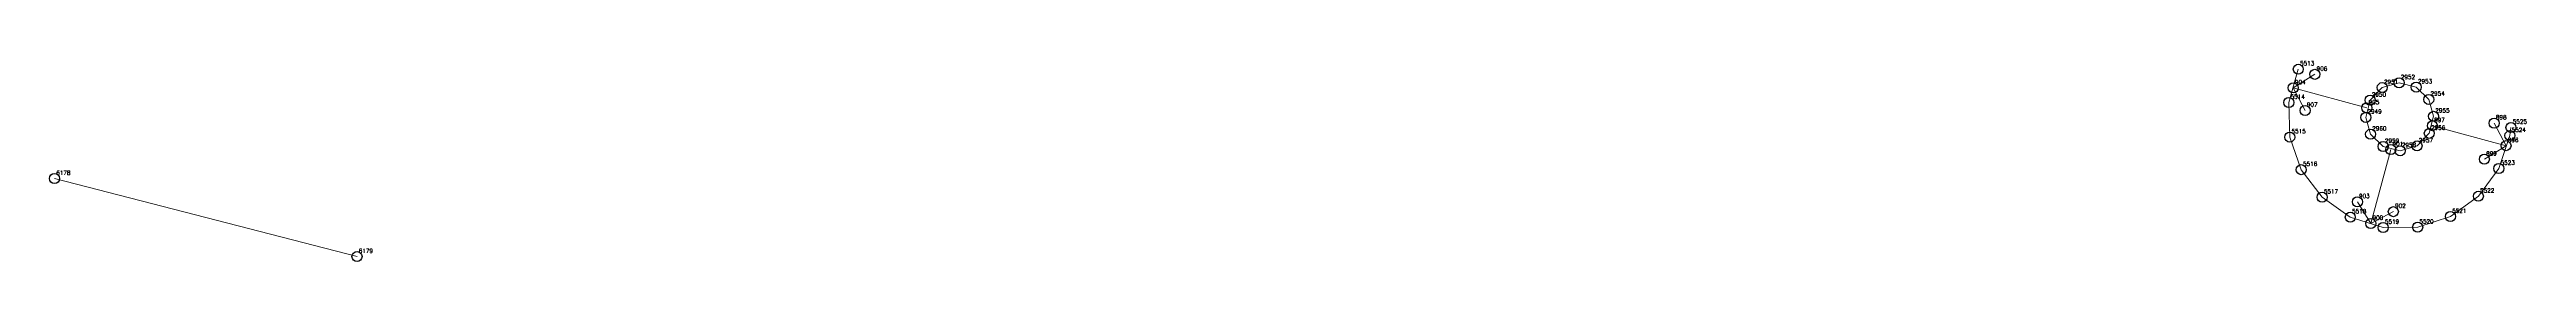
# Model space of a CAD drawing. Extents: x 1391501 to 1398271, y 354915 to 360782.
# Drawn here: x 1395754.2 to 1395939.5, y 360268.9 to 360283.9 of the extents above; entities that cross this region are included whole.
import ezdxf

# ---------------------------------------------------------------- set-up
doc = ezdxf.new("R2010")
doc.units = 0
doc.header["$PDMODE"] = 33
doc.header["$PDSIZE"] = 0.75
doc.layers.add('12 - ценные элементы визуального восприятия территории', color=7, linetype='Continuous')
doc.styles.get("Standard").update_dxf_attribs({"font": 'simplex.shx'})

msp = doc.modelspace()

# ---------------------------------------------------------------- linework, layer by layer
for p in [(1395927.76, 360280.98), (1395928.67, 360281.92), (1395929.93, 360282.28), (1395931.21, 360281.96), (1395932.15, 360281.04), (1395927.44, 360279.7), (1395932.51, 360279.78), (1395927.8, 360278.44), (1395928.74, 360277.53), (1395930.01, 360277.21), (1395931.27, 360277.57), (1395932.19, 360278.51)]:
    msp.add_point(p)
at = {"layer": '12 - ценные элементы визуального восприятия территории', "color": 7, "lineweight": 20}
for points in [[(1395922.39, 360283.29), (1395921.68, 360280.81), (1395921.75, 360278.23), (1395922.61, 360275.8), (1395924.17, 360273.75), (1395926.28, 360272.26), (1395928.74, 360271.49), (1395931.32, 360271.51), (1395933.77, 360272.31), (1395935.86, 360273.82), (1395937.39, 360275.89), (1395938.22, 360278.34), (1395938.3, 360278.95)], [(1395922.01, 360281.9), (1395923.63, 360282.91)], [(1395922.01, 360281.9), (1395927.52, 360280.41)], [(1395922.01, 360281.9), (1395922.9, 360280.21)], [(1395937.93, 360277.59), (1395932.42, 360279.08)], [(1395937.93, 360277.59), (1395937.04, 360279.27)], [(1395927.81, 360271.78), (1395929.31, 360277.3)], [(1395937.93, 360277.59), (1395936.31, 360276.58)], [(1395754.54, 360275.14), (1395777.17, 360269.32)], [(1395927.81, 360271.78), (1395926.81, 360273.4)], [(1395927.81, 360271.78), (1395929.5, 360272.67)]]:
    msp.add_lwpolyline(points, dxfattribs=at)
msp.add_lwpolyline([(1395927.44, 360279.7), (1395927.76, 360280.98), (1395928.67, 360281.92), (1395929.93, 360282.28), (1395931.21, 360281.96), (1395932.15, 360281.04), (1395932.51, 360279.78), (1395932.19, 360278.51), (1395931.27, 360277.57), (1395930.01, 360277.21), (1395928.74, 360277.53), (1395927.8, 360278.44), (1395927.44, 360279.7)], close=True, dxfattribs=at)
at = {"layer": '12 - ценные элементы визуального восприятия территории'}
for p in [(1395922.39, 360283.29), (1395923.63, 360282.91), (1395921.68, 360280.81), (1395922.01, 360281.9), (1395922.9, 360280.21), (1395927.52, 360280.41), (1395932.42, 360279.08), (1395937.04, 360279.27), (1395938.3, 360278.95), (1395921.75, 360278.23), (1395929.31, 360277.3), (1395937.93, 360277.59), (1395938.22, 360278.34), (1395754.54, 360275.14), (1395922.61, 360275.8), (1395936.31, 360276.58), (1395937.39, 360275.89), (1395924.17, 360273.75), (1395926.81, 360273.4), (1395935.86, 360273.82), (1395926.28, 360272.26), (1395927.81, 360271.78), (1395928.74, 360271.49), (1395929.5, 360272.67), (1395931.32, 360271.51), (1395933.77, 360272.31), (1395777.17, 360269.32)]:
    msp.add_point(p, dxfattribs=at)

# ---------------------------------------------------------------- texts
at = {"color": 7}
for s, p in [('2952', (1395930.06, 360282.55)), ('2950', (1395927.89, 360281.25)), ('2951', (1395928.8, 360282.19)), ('2953', (1395931.34, 360282.23)), ('2954', (1395932.28, 360281.32)), ('2949', (1395927.57, 360279.98)), ('2960', (1395927.92, 360278.72)), ('2956', (1395932.32, 360278.78)), ('2955', (1395932.64, 360280.06)), ('2959', (1395928.87, 360277.8)), ('2958', (1395930.14, 360277.48)), ('2957', (1395931.4, 360277.84))]:
    msp.add_text(s, height=0.311, dxfattribs=at).set_placement(p)
at = {"layer": '12 - ценные элементы визуального восприятия территории', "color": 7}
for s, p in [('5513', (1395922.52, 360283.57)), ('906', (1395923.76, 360283.18)), ('5514', (1395921.81, 360281.09)), ('904', (1395922.14, 360282.17)), ('905', (1395927.65, 360280.68)), ('907', (1395923.03, 360280.49)), ('897', (1395932.55, 360279.35)), ('898', (1395937.17, 360279.55)), ('5525', (1395938.43, 360279.23)), ('5515', (1395921.88, 360278.51)), ('901', (1395929.44, 360277.57)), ('899', (1395936.44, 360276.85)), ('896', (1395938.06, 360277.86)), ('5524', (1395938.35, 360278.61)), ('6178', (1395754.67, 360275.41)), ('5516', (1395922.74, 360276.08)), ('5523', (1395937.52, 360276.17)), ('5517', (1395924.3, 360274.02)), ('903', (1395926.93, 360273.68)), ('5522', (1395935.99, 360274.09)), ('5518', (1395926.41, 360272.54)), ('900', (1395927.94, 360272.06)), ('5519', (1395928.87, 360271.77)), ('902', (1395929.63, 360272.95)), ('5520', (1395931.45, 360271.78)), ('5521', (1395933.9, 360272.58)), ('6179', (1395777.3, 360269.59))]:
    msp.add_text(s, height=0.311, dxfattribs=at).set_placement(p)

doc.saveas('drawing.dxf')
